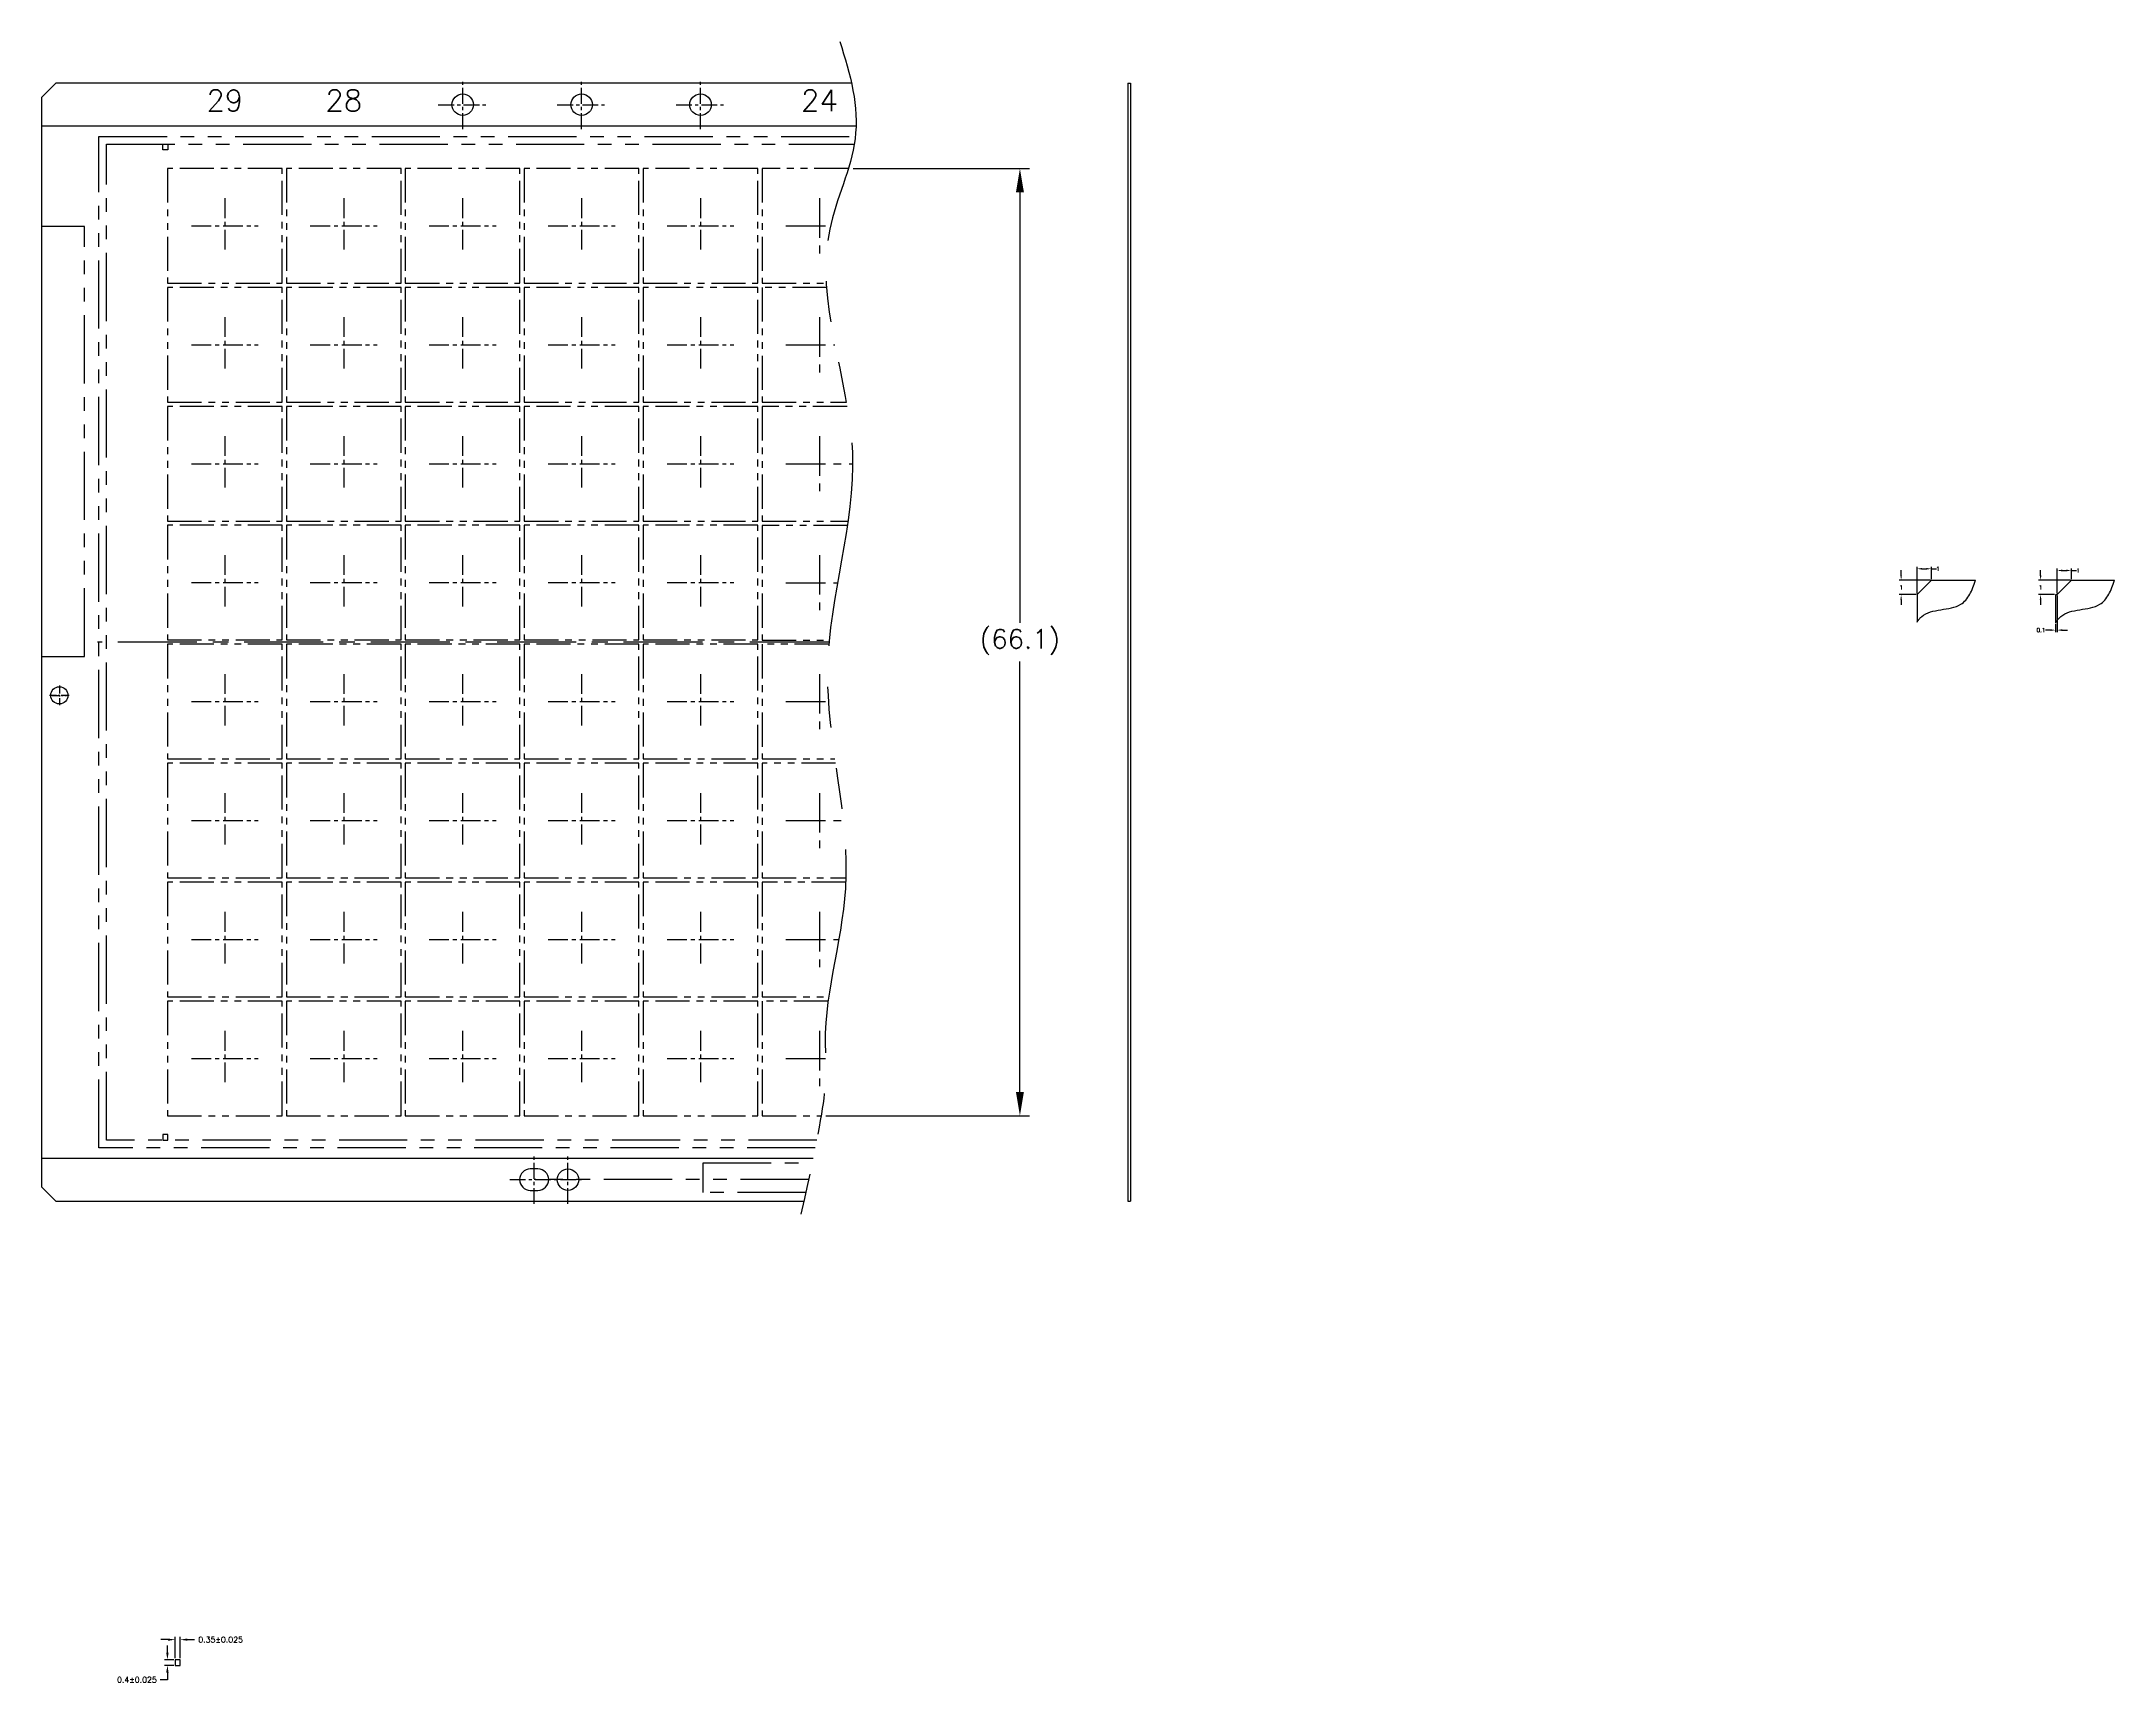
# Model space of a CAD drawing. Header units: millimetres. Extents: x 57 to 1212, y -970 to 358.
# Drawn here: x 215.8 to 360.5, y -613.7 to -499.1 of the extents above; entities that cross this region are included whole.
import ezdxf

# ---------------------------------------------------------------- set-up
doc = ezdxf.new("R2010")
doc.units = ezdxf.units.MM
doc.header["$LTSCALE"] = 0.3
doc.linetypes.add('CENTER', pattern=[14.705263, 9.190789, -1.838158, 1.838158, -1.838158])
doc.linetypes.add('PHANTOM2', pattern=[31.75, 15.875, -3.175, 3.175, -3.175, 3.175, -3.175])
for name, color, linetype in [('CENTER', 2, 'CENTER'), ('DIM', 3, 'Continuous'), ('PHANTOM', 4, 'PHANTOM2'), ('PKG', 4, 'PHANTOM2')]:
    doc.layers.add(name, color=color, linetype=linetype)
doc.layers.add('MOLD', color=1, linetype='PHANTOM2', plot=False)
doc.layers.add('TAPE', color=40, linetype='Continuous', plot=False)
doc.styles.get("Standard").update_dxf_attribs({"font": 'simplex.shx'})
doc.dimstyles.new('ASECL', dxfattribs={"dimscale": 0, "dimtxt": 2, "dimasz": 2.5, "dimexe": 1, "dimexo": 0.5, "dimgap": 0.5, "dimtad": 0, "dimtih": 1, "dimtoh": 1, "dimdec": 3, "dimzin": 9, "dimdsep": 46, "dimtxsty": 'Standard', "dimcen": 0.7, "dimclrd": 256, "dimclre": 256, "dimclrt": 2, "dimadec": 0, "dimazin": 3, "dimtfac": 1, "dimtdec": 3, "dimtofl": 0, "dimtmove": 0, "dimatfit": 3, "dimfxl": 0, "dimtolj": 1, "dimtzin": 0, "dimlwd": -1, "dimlwe": -1, "dimarcsym": 0})

# ---------------------------------------------------------------- blocks, each defined once
blk = doc.blocks.new('*D9')
at = {"layer": 'DEFPOINTS', "color": 0}
for p in [(347.7, -535.87), (347.7, -536.67), (346.7, -537.67)]:
    blk.add_point(p, dxfattribs=at)
at = {"layer": 'DIM'}
for p, q in [((346.7, -537.6), (346.7, -535.73)), ((347.05, -535.87), (347.34, -535.87)), ((347.7, -536.6), (347.7, -535.73)), ((347.7, -535.87), (348.05, -535.87))]:
    blk.add_line(p, q, dxfattribs=at)
for points in [[(347.05, -535.81), (347.05, -535.93), (346.7, -535.87)], [(347.34, -535.81), (347.34, -535.93), (347.7, -535.87)]]:
    blk.add_solid(points, dxfattribs=at)
at = {"layer": 'DIM', "color": 2, "insert": (348.16, -535.87), "char_height": 0.286, "attachment_point": 5}
blk.add_mtext('\\A1;1', dxfattribs=at)
blk = doc.blocks.new('*D10')
at = {"layer": 'DEFPOINTS', "color": 0}
for p in [(347.7, -536.67), (345.59, -537.67), (346.7, -537.67)]:
    blk.add_point(p, dxfattribs=at)
at = {"layer": 'DIM'}
for p, q in [((347.63, -536.67), (345.44, -536.67)), ((345.59, -536.32), (345.59, -535.96)), ((346.63, -537.67), (345.44, -537.67)), ((345.59, -538.03), (345.59, -538.39))]:
    blk.add_line(p, q, dxfattribs=at)
for points in [[(345.53, -536.32), (345.64, -536.32), (345.59, -536.67)], [(345.53, -538.03), (345.64, -538.03), (345.59, -537.67)]]:
    blk.add_solid(points, dxfattribs=at)
at = {"layer": 'DIM', "color": 2, "insert": (345.59, -537.17), "char_height": 0.286, "attachment_point": 5}
blk.add_mtext('\\A1;1', dxfattribs=at)
blk = doc.blocks.new('*D11')
at = {"layer": 'DEFPOINTS', "color": 0}
for p in [(356.47, -537.67), (356.37, -539.64), (356.47, -540.15)]:
    blk.add_point(p, dxfattribs=at)
at = {"layer": 'DIM'}
for p, q in [((356.47, -537.74), (356.47, -540.3)), ((356.37, -539.71), (356.37, -540.3)), ((356.02, -540.15), (355.66, -540.15)), ((356.83, -540.15), (357.19, -540.15))]:
    blk.add_line(p, q, dxfattribs=at)
for points in [[(356.02, -540.09), (356.02, -540.21), (356.37, -540.15)], [(356.83, -540.09), (356.83, -540.21), (356.47, -540.15)]]:
    blk.add_solid(points, dxfattribs=at)
at = {"layer": 'DIM', "color": 2, "insert": (355.35, -540.15), "char_height": 0.286, "attachment_point": 5}
blk.add_mtext('\\A1;0.1', dxfattribs=at)
blk = doc.blocks.new('*D12')
at = {"layer": 'DEFPOINTS', "color": 0}
for p in [(357.47, -536.67), (355.32, -537.67), (356.37, -537.67)]:
    blk.add_point(p, dxfattribs=at)
at = {"layer": 'DIM'}
for p, q in [((357.4, -536.67), (355.18, -536.67)), ((355.32, -536.32), (355.32, -535.96)), ((356.3, -537.67), (355.18, -537.67)), ((355.32, -538.03), (355.32, -538.39))]:
    blk.add_line(p, q, dxfattribs=at)
for points in [[(355.26, -536.32), (355.38, -536.32), (355.32, -536.67)], [(355.26, -538.03), (355.38, -538.03), (355.32, -537.67)]]:
    blk.add_solid(points, dxfattribs=at)
at = {"layer": 'DIM', "color": 2, "insert": (355.32, -537.17), "char_height": 0.286, "attachment_point": 5}
blk.add_mtext('\\A1;1', dxfattribs=at)
blk = doc.blocks.new('*D13')
at = {"layer": 'DEFPOINTS', "color": 0}
for p in [(357.47, -535.99), (357.47, -536.67), (356.47, -537.67)]:
    blk.add_point(p, dxfattribs=at)
at = {"layer": 'DIM'}
for p, q in [((356.47, -537.6), (356.47, -535.84)), ((356.83, -535.99), (357.12, -535.99)), ((357.47, -536.6), (357.47, -535.84)), ((357.47, -535.99), (357.83, -535.99))]:
    blk.add_line(p, q, dxfattribs=at)
for points in [[(356.83, -535.93), (356.83, -536.05), (356.47, -535.99)], [(357.12, -535.93), (357.12, -536.05), (357.47, -535.99)]]:
    blk.add_solid(points, dxfattribs=at)
at = {"layer": 'DIM', "color": 2, "insert": (357.94, -535.99), "char_height": 0.286, "attachment_point": 5}
blk.add_mtext('\\A1;1', dxfattribs=at)
blk = doc.blocks.new('*D26')
at = {"layer": 'DEFPOINTS', "color": 0, "ltscale": 0.05}
for p in [(225.12, -610.59), (225.12, -611.99), (225.47, -611.99)]:
    blk.add_point(p, dxfattribs=at)
at = {"layer": 'DIM', "ltscale": 0.05}
for p, q in [((224.62, -610.59), (224.12, -610.59)), ((225.12, -611.89), (225.12, -610.39)), ((225.47, -611.89), (225.47, -610.39)), ((225.97, -610.59), (226.47, -610.59))]:
    blk.add_line(p, q, dxfattribs=at)
for points in [[(224.62, -610.51), (224.62, -610.67), (225.12, -610.59)], [(225.97, -610.51), (225.97, -610.67), (225.47, -610.59)]]:
    blk.add_solid(points, dxfattribs=at)
at = {"layer": 'DIM', "color": 2, "ltscale": 0.05, "insert": (228.29, -610.59), "char_height": 0.4, "attachment_point": 5}
blk.add_mtext('\\A1;0.35%%P0.025', dxfattribs=at)
blk = doc.blocks.new('*D27')
at = {"layer": 'DEFPOINTS', "color": 0, "ltscale": 0.05}
for p in [(225.12, -611.99), (224.58, -612.39), (225.12, -612.39)]:
    blk.add_point(p, dxfattribs=at)
at = {"layer": 'DIM', "ltscale": 0.05}
for p, q in [((225.02, -611.99), (224.38, -611.99)), ((224.58, -611.49), (224.58, -610.99)), ((224.58, -613.39), (224.08, -613.39)), ((225.02, -612.39), (224.38, -612.39)), ((224.58, -612.89), (224.58, -613.39))]:
    blk.add_line(p, q, dxfattribs=at)
for points in [[(224.49, -611.49), (224.66, -611.49), (224.58, -611.99)], [(224.49, -612.89), (224.66, -612.89), (224.58, -612.39)]]:
    blk.add_solid(points, dxfattribs=at)
at = {"layer": 'DIM', "color": 2, "ltscale": 0.05, "insert": (222.45, -613.39), "char_height": 0.4, "attachment_point": 5}
blk.add_mtext('\\A1;0.4%%P0.025', dxfattribs=at)
blk = doc.blocks.new('*D66')
at = {"layer": 'DEFPOINTS', "color": 0, "ltscale": 0.05}
for p in [(272.1, -507.94), (284.08, -507.94), (270.2, -574.04)]:
    blk.add_point(p, dxfattribs=at)
at = {"layer": 'DIM', "ltscale": 0.05}
for p, q in [((272.44, -507.94), (284.75, -507.94)), ((284.08, -509.61), (284.08, -539.64)), ((284.08, -572.37), (284.08, -542.34)), ((270.54, -574.04), (284.75, -574.04))]:
    blk.add_line(p, q, dxfattribs=at)
for points in [[(283.8, -509.61), (284.36, -509.61), (284.08, -507.94)], [(283.8, -572.37), (284.36, -572.37), (284.08, -574.04)]]:
    blk.add_solid(points, dxfattribs=at)
at = {"layer": 'DIM', "color": 2, "ltscale": 0.05, "insert": (284.08, -540.99), "char_height": 1.333, "attachment_point": 5}
blk.add_mtext('\\A1;(66.1)', dxfattribs=at)
blk = doc.blocks.new('8X8')
at = {"layer": 'CENTER', "ltscale": 0.5}
for p, q in [((225.41, 153.68), (225.41, 149.83)), ((223.08, 151.76), (227.75, 151.76))]:
    blk.add_line(p, q, dxfattribs=at)
at = {"layer": 'PKG', "ltscale": 0.5}
blk.add_lwpolyline([(221.41, 147.76), (229.41, 147.76), (229.41, 155.76), (221.41, 155.76)], close=True, dxfattribs=at)

msp = doc.modelspace()

# ---------------------------------------------------------------- linework, layer by layer
at = {"ltscale": 0.5}
for p, q in [((215.7855, -502.9908), (216.7855, -501.9908)), ((272.3272, -501.9908), (216.7855, -501.9908)), ((216.7855, -579.9908), (269.0033, -579.9908))]:
    msp.add_line(p, q, dxfattribs=at)
for p, q in [((291.6058, -501.9908), (291.6058, -579.9908)), ((291.8088, -501.9908), (291.8088, -579.9908)), ((347.6975, -536.6725), (346.6975, -537.6725)), ((347.6975, -536.6725), (350.7778, -536.6725)), ((346.6975, -537.6725), (346.6975, -539.5908)), ((291.6058, -579.9908), (291.8088, -579.9908))]:
    msp.add_line(p, q)
at = {"ltscale": 0.05}
for p, q in [((291.6058, -501.9908), (291.8088, -501.9908)), ((216.7855, -579.9908), (215.7855, -578.9908))]:
    msp.add_line(p, q, dxfattribs=at)
at = {"linetype": 'ByBlock', "ltscale": 0.05}
msp.add_line((215.7855, -502.9908), (215.7855, -578.9908), dxfattribs=at)
at = {"color": 7, "ltscale": 0.5}
for p, q in [((356.4727, -537.6725), (357.4727, -536.6725)), ((357.4727, -536.6725), (360.4816, -536.6725)), ((356.3727, -539.6378), (356.3727, -537.6725))]:
    msp.add_line(p, q, dxfattribs=at)
at = {"linetype": 'Continuous'}
msp.add_line((356.3727, -537.6725), (356.4727, -537.6725), dxfattribs=at)
at = {"ltscale": 0.5}
for points in [[(224.6105, -506.6408), (224.2605, -506.6408), (224.2605, -506.2408), (224.6105, -506.2408)], [(224.6105, -575.3408), (224.2605, -575.3408), (224.2605, -575.7408), (224.6105, -575.7408)], [(225.4735, -611.9894), (225.1235, -611.9894), (225.1235, -612.3894), (225.4735, -612.3894)]]:
    msp.add_lwpolyline(points, close=True, dxfattribs=at)
at = {"ltscale": 0.05}
msp.add_lwpolyline([(250.4395, -577.7408), (249.9075, -577.7408, 1), (249.9075, -579.2408), (250.4395, -579.2408, 1)], format="xyb", close=True, dxfattribs=at)
for centre in [(245.1855, -503.4908), (253.4855, -503.4908), (261.7855, -503.4908), (252.5355, -578.4908)]:
    msp.add_circle(centre, 0.75)
msp.add_circle((217.0355, -544.7028), 0.6, dxfattribs=at)
at = {"layer": 'CENTER', "ltscale": 0.4}
for p, q in [((245.1855, -505.1908), (245.1855, -501.7908)), ((245.1855, -505.1908), (245.1855, -501.7908)), ((253.4855, -505.1908), (253.4855, -501.7908)), ((253.4855, -505.1908), (253.4855, -501.7908)), ((261.7855, -505.1908), (261.7855, -501.7908)), ((261.7855, -505.1908), (261.7855, -501.7908)), ((243.4855, -503.4908), (246.8855, -503.4908)), ((251.7855, -503.4908), (255.1855, -503.4908)), ((260.0855, -503.4908), (263.4855, -503.4908)), ((250.1735, -580.1908), (250.1735, -576.7908)), ((252.5355, -580.1908), (252.5355, -576.7908)), ((248.4735, -578.4908), (253.4897, -578.4908))]:
    msp.add_line(p, q, dxfattribs=at)
at = {"layer": 'CENTER'}
for p, q in [((270.0855, -510.0162), (270.0855, -513.8653)), ((267.7501, -511.9408), (270.8552, -511.9408)), ((270.0855, -518.3162), (270.0855, -522.1653)), ((267.7501, -520.2408), (271.1702, -520.2408)), ((270.0855, -526.6162), (270.0855, -530.4653)), ((267.7501, -528.5408), (272.4004, -528.5408)), ((270.0855, -534.9162), (270.0855, -538.7653)), ((267.7501, -536.8408), (271.3515, -536.8408)), ((270.0855, -543.2162), (270.0855, -547.0653)), ((267.7501, -545.1408), (270.7114, -545.1408)), ((270.0855, -551.5162), (270.0855, -555.3653)), ((267.7501, -553.4408), (271.7389, -553.4408)), ((270.0855, -559.8162), (270.0855, -563.6653)), ((267.7501, -561.7408), (271.4316, -561.7408)), ((270.0855, -568.1162), (270.0855, -571.9653)), ((267.7501, -570.0408), (270.5352, -570.0408))]:
    msp.add_line(p, q, dxfattribs=at)
at = {"layer": 'CENTER', "ltscale": 2}
msp.add_line((270.7503, -540.9908), (219.6866, -540.9908), dxfattribs=at)
at = {"layer": 'CENTER', "ltscale": 0.2}
for p, q in [((217.0355, -544.0163), (217.0355, -545.3892)), ((217.7219, -544.7028), (216.3491, -544.7028)), ((216.5339, -544.7028), (217.5372, -544.7028))]:
    msp.add_line(p, q, dxfattribs=at)
at = {"layer": 'MOLD'}
for p, q in [((219.7855, -505.7158), (272.5899, -505.7158)), ((219.7855, -576.2658), (219.7855, -505.7158)), ((220.3355, -575.7408), (220.3355, -506.2408)), ((220.3355, -506.2408), (272.5167, -506.2408)), ((269.8957, -575.7408), (220.3355, -575.7408)), ((269.7935, -576.2658), (219.7855, -576.2658))]:
    msp.add_line(p, q, dxfattribs=at)
at = {"layer": 'PHANTOM'}
for p, q in [((261.9642, -577.3292), (269.5781, -577.3292)), ((269.3327, -578.4908), (250.1735, -578.4908)), ((269.1367, -579.3899), (261.9642, -579.3899))]:
    msp.add_line(p, q, dxfattribs=at)
msp.add_lwpolyline([(215.7855, -541.9908), (218.7855, -541.9908), (218.7855, -511.9908), (215.7855, -511.9908)], close=True, dxfattribs=at)
msp.add_lwpolyline([(269.1367, -579.3899), (261.9642, -579.3899), (261.9642, -577.3292), (269.5781, -577.3292)], dxfattribs=at)
at = {"layer": 'PHANTOM', "ltscale": 3}
for points, knots in [([(271.5005, -499.0774), (272.2593, -501.3588), (273.419, -505.784), (268.7226, -515.0338), (274.5121, -527.7141), (268.8796, -542.7204), (273.4857, -556.9683), (269.8354, -567.1065), (270.8246, -572.0893), (268.669, -581.4647)], [1.57532993, 1.57532993, 1.57532993, 1.57532993, 8.49996298, 15.05087965, 30.75052345, 45.99649044, 61.31411496, 72.88166005, 76.53931143, 76.53931143, 76.53931143, 76.53931143]), ([(346.6975, -539.5908), (346.7906, -539.4386), (347.4595, -538.5842), (349.8935, -538.946), (350.5512, -537.3763), (350.7778, -536.6725)], [0.81908604, 0.81908604, 0.81908604, 0.81908604, 1.35721988, 4.20703471, 6.21177398, 6.21177398, 6.21177398, 6.21177398]), ([(356.3727, -539.6378), (356.4944, -539.4386), (357.1633, -538.5842), (359.5973, -538.946), (360.255, -537.3763), (360.4816, -536.6725)], [0.81908604, 0.81908604, 0.81908604, 0.81908604, 1.35721988, 4.20703471, 6.21177398, 6.21177398, 6.21177398, 6.21177398])]:
    msp.add_open_spline(points, degree=3, knots=knots, dxfattribs=at)
at = {"layer": 'PKG', "ltscale": 0.5}
for points in [[(272.1027, -507.9408), (266.0855, -507.9408), (266.0855, -515.9408), (270.5628, -515.9408)], [(270.5826, -516.2408), (266.0855, -516.2408), (266.0855, -524.2408), (271.9629, -524.2408)], [(272.0149, -524.5408), (266.0855, -524.5408), (266.0855, -532.5408), (272.0858, -532.5408)], [(272.0421, -532.8408), (266.0855, -532.8408), (266.0855, -540.8408), (270.7646, -540.8408)], [(270.7368, -541.1408), (266.0855, -541.1408), (266.0855, -549.1408), (271.166, -549.1408)], [(271.2084, -549.4408), (266.0855, -549.4408), (266.0855, -557.4408), (271.9317, -557.4408)], [(271.9215, -557.7408), (266.0855, -557.7408), (266.0855, -565.7408), (270.7304, -565.7408)], [(270.6886, -566.0408), (266.0855, -566.0408), (266.0855, -574.0408), (270.2019, -574.0408)]]:
    msp.add_lwpolyline(points, dxfattribs=at)
at = {"layer": 'TAPE', "ltscale": 0.05}
msp.add_lwpolyline([(272.6397, -504.9908), (215.7855, -504.9908), (215.7855, -576.9908), (269.6478, -576.9908)], dxfattribs=at)

# ---------------------------------------------------------------- block references
at = {"layer": 'DIM'}
for p in [(3.1719, -663.6967), (11.4719, -663.6967), (19.7719, -663.6967), (28.0719, -663.6967), (36.3719, -663.6967), (3.1719, -671.9967), (11.4719, -671.9967), (19.7719, -671.9967), (28.0719, -671.9967), (36.3719, -671.9967), (3.1719, -680.2967), (11.4719, -680.2967), (19.7719, -680.2967), (28.0719, -680.2967), (36.3719, -680.2967), (3.1719, -688.5967), (11.4719, -688.5967), (19.7719, -688.5967), (28.0719, -688.5967), (36.3719, -688.5967), (3.1719, -696.8967), (11.4719, -696.8967), (19.7719, -696.8967), (28.0719, -696.8967), (36.3719, -696.8967), (3.1719, -705.1967), (11.4719, -705.1967), (19.7719, -705.1967), (28.0719, -705.1967), (36.3719, -705.1967), (3.1719, -713.4967), (11.4719, -713.4967), (19.7719, -713.4967), (28.0719, -713.4967), (36.3719, -713.4967), (3.1719, -721.7967), (11.4719, -721.7967), (19.7719, -721.7967), (28.0719, -721.7967), (36.3719, -721.7967)]:
    msp.add_blockref('8X8', p, dxfattribs=at)

# ---------------------------------------------------------------- texts
at = {"layer": 'DIM', "color": 2, "char_height": 1.5, "width": 1.528822, "attachment_point": 5}
for s, insert in [('29', (228.5855, -503.1908)), ('28', (236.8855, -503.1908)), ('24', (270.0855, -503.1908))]:
    msp.add_mtext(s, dxfattribs=dict(at, insert=insert))

# ---------------------------------------------------------------- dimensions: what is measured, and where the dimension line sits
at = {"layer": 'DIM', "ltscale": 0.05}
dim = msp.add_linear_dim(base=(284.0808, -507.9408), p1=(270.2019, -574.0408), p2=(272.1027, -507.9408), angle=90, text='(<>)', dimstyle='ASECL', override={"dimscale": 0.666667}, dxfattribs=at)
dim.commit()
dim.dimension.update_dxf_attribs({"geometry": '*D66', "text_midpoint": (284.0808, -540.9908)})
at = {"layer": 'DIM'}
for base, p1, p2, angle, picture, middle in [((345.5853, -537.6725), (347.6975, -536.6725), (346.6975, -537.6725), 90, '*D10', (345.5853, -537.1725)), ((355.3204, -537.6725), (357.4727, -536.6725), (356.3727, -537.6725), 90, '*D12', (355.3204, -537.1725)), ((357.4727, -535.9865), (356.4727, -537.6725), (357.4727, -536.6725), 180, '*D13', (357.9353, -535.9865)), ((356.4727, -540.1544), (356.3727, -539.6378), (356.4727, -537.6725), 0, '*D11', (355.3489, -540.1544))]:
    dim = msp.add_linear_dim(base=base, p1=p1, p2=p2, angle=angle, dimstyle='ASECL', override={"dimscale": 0.142857}, dxfattribs=at)
    dim.commit()
    dim.dimension.update_dxf_attribs({"geometry": picture, "text_midpoint": middle, "dimtype": 160})
dim = msp.add_linear_dim(base=(347.6975, -535.8693), p1=(346.6975, -537.6725), p2=(347.6975, -536.6725), angle=180, dimstyle='ASECL', override={"dimscale": 0.142857}, dxfattribs=at)
dim.commit()
dim.dimension.update_dxf_attribs({"geometry": '*D9', "text_midpoint": (348.1601, -535.8693)})
at = {"layer": 'DIM', "ltscale": 0.05}
dim = msp.add_linear_dim(base=(225.1235, -610.5891), p1=(225.4735, -611.9894), p2=(225.1235, -611.9894), text='<>%%P0.025', dimstyle='ASECL', override={"dimscale": 0.2}, dxfattribs=at)
dim.commit()
dim.dimension.update_dxf_attribs({"geometry": '*D26', "text_midpoint": (228.2878, -610.5891), "dimtype": 160})
dim = msp.add_linear_dim(base=(224.5767, -612.3894), p1=(225.1235, -611.9894), p2=(225.1235, -612.3894), angle=90, text='<>%%P0.025', dimstyle='ASECL', override={"dimscale": 0.2}, dxfattribs=at)
dim.commit()
dim.dimension.update_dxf_attribs({"geometry": '*D27', "text_midpoint": (222.4529, -613.3894), "dimtype": 160})

doc.saveas('drawing.dxf')
